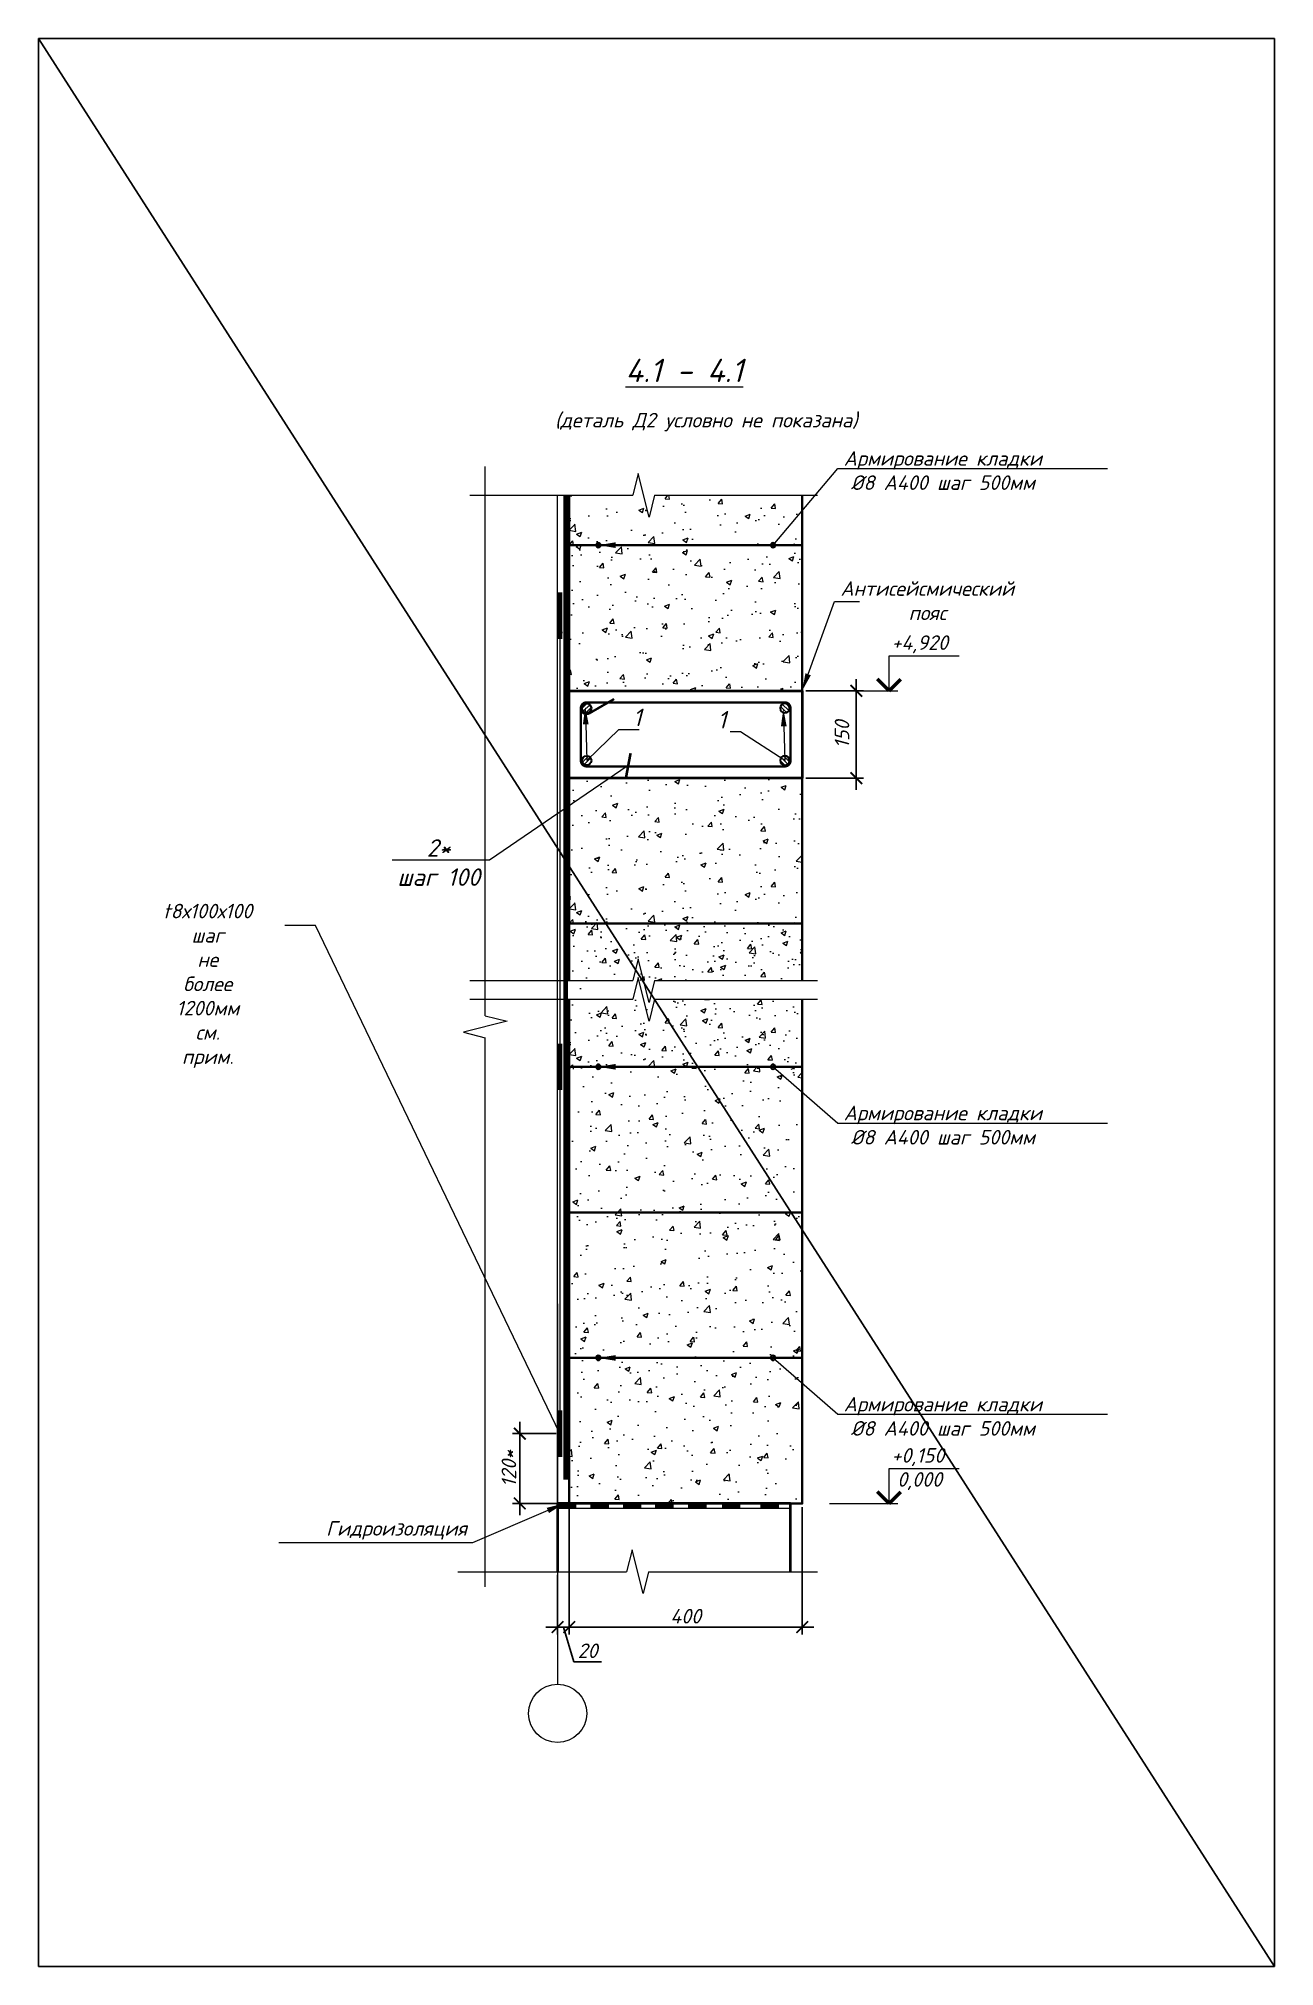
# Model space of a CAD drawing. Header units: millimetres. Extents: x -1807136 to 209800, y 0 to 410608.
# Drawn here: x 11381 to 13503, y 23962 to 27272 of the extents above; entities that cross this region are included whole.
import ezdxf
from ezdxf import colors
from ezdxf.entities.mleader import LeaderData, LeaderLine
from ezdxf.enums import TextEntityAlignment as Align
from ezdxf.math import Vec2, Vec3

# ---------------------------------------------------------------- set-up
doc = ezdxf.new("R2010")
doc.units = ezdxf.units.MM
doc.header["$PDMODE"] = 3
doc.linetypes.add('GOST2.303 5', pattern=[24, 20, -1.5, 1, -1.5])
doc.layers.get('0').update_dxf_attribs({"lineweight": 5})
doc.layers.get('Defpoints').update_dxf_attribs({"lineweight": 0})
for name, color, linetype, lineweight in [('#Dimensions', 7, 'Continuous', 9), ('#Арматура', 152, 'Continuous', 30), ('#Бетон вид', 22, 'Continuous', 18), ('#Бетон разрез', 22, 'Continuous', 40), ('#Выноски', 7, 'Continuous', 15), ('#Газобетон', 152, 'Continuous', 35), ('#Оси', 7, 'Continuous', 9), ('#разм', 7, 'Continuous', 9), ('A-okno', 7, 'Continuous', 0), ('k_ Каркасы', 66, 'Continuous', 0), ('k_ Размеры', 7, 'Continuous', 15), ('Штриховка', 7, 'Continuous', 25)]:
    doc.layers.add(name, color=color, linetype=linetype, lineweight=lineweight)
doc.layers.add('#Hatch', color=252, linetype='Continuous', lineweight=5, true_color=0x696969)
doc.styles.add('STEP PR', font='isocpeui.ttf')
doc.dimstyles.new('SPDS', dxfattribs={"dimscale": 10, "dimtxt": 2.5, "dimasz": 2, "dimexe": 1.25, "dimexo": 0.625, "dimtad": 1, "dimdec": 0, "dimrnd": 0.001, "dimtxsty": 'STEP PR', "dimblk": 'ARCHTICK', "dimcen": 2.5, "dimdle": 2, "dimclrd": 256, "dimclre": 256, "dimclrt": 7, "dimadec": 0, "dimazin": 2, "dimtfac": 0.75, "dimtdec": 0, "dimtmove": 1, "dimatfit": 3, "dimfxl": 1, "dimtolj": 1, "dimarcsym": 1})

msp = doc.modelspace()

# ---------------------------------------------------------------- texts
at = {"layer": '#Dimensions', "style": 'STEP PR'}
for s, height, p in [('%%U4.1 - 4.1', 40, (12489.87412, 26682.53938)), ('(деталь Д2 условно не показана)', 25, (12527.58963, 26604.63489))]:
    msp.add_text(s, height=height, dxfattribs=at).set_placement(p, align=Align.CENTER)

# ---------------------------------------------------------------- blocks, each defined once
blk = doc.blocks.new('*U459')
at = {"color": 0, "linetype": 'ByBlock', "lineweight": -2}
for p, q in [((9.32, 0), (9.63, 1.25)), ((9.63, 1.25), (10.26, -1.25)), ((9.32, 0), (0, 0)), ((10.26, -1.25), (10.57, 0)), ((19.89, 0), (10.57, 0))]:
    blk.add_line(p, q, dxfattribs=at)
blk = doc.blocks.new('*U460')
at = {"color": 0, "linetype": 'ByBlock', "lineweight": -2}
for p, q in [((9.32, 0), (9.63, 1.25)), ((9.63, 1.25), (10.26, -1.25)), ((9.32, 0), (0, 0)), ((10.26, -1.25), (10.57, 0)), ((19.89, 0), (10.57, 0))]:
    blk.add_line(p, q, dxfattribs=at)
blk = doc.blocks.new('*U355')
at = {"color": 0, "linetype": 'ByBlock', "lineweight": -2}
for p, q in [((9.67, 0), (9.98, 1.25)), ((9.98, 1.25), (10.6, -1.25)), ((9.67, 0), (0, 0)), ((10.6, -1.25), (10.92, 0)), ((20.58, 0), (10.92, 0))]:
    blk.add_line(p, q, dxfattribs=at)
blk = doc.blocks.new('*U458')
at = {"color": 0, "linetype": 'ByBlock', "lineweight": -2}
for p, q in [((31.45, 0), (31.76, 1.25)), ((31.76, 1.25), (32.38, -1.25)), ((31.45, 0), (0, 0)), ((32.38, -1.25), (32.7, 0)), ((64.14, 0), (32.7, 0))]:
    blk.add_line(p, q, dxfattribs=at)
blk = doc.blocks.new('*U359')
at = {"layer": '#разм', "ltscale": 100, "elevation": 0}
for points in [[(4577173, -920400), (4578375, -920400)], [(4577173, -921000), (4577173, -920400)], [(4576150, -921000), (4577323, -921000)]]:
    blk.add_lwpolyline(points, dxfattribs=at)
at = {"layer": 'A-okno', "color": 0, "lineweight": 50, "ltscale": 100, "elevation": 0}
for points in [[(4577173, -921000), (4576973, -920800)], [(4577173, -921000), (4577373, -920800)]]:
    blk.add_lwpolyline(points, dxfattribs=at)
at = {"layer": '#разм', "style": 'STEP PR'}
for tag, p in [('ОТМЕТКА', (4577216, -920299)), ('ПРИМЕЧАНИЕ', (4577314, -920711))]:
    blk.add_attdef(tag, p, '', height=250, dxfattribs=at)
blk = doc.blocks.new('_ArchTick')
at = {"color": 0, "linetype": 'ByBlock', "const_width": 0.15}
blk.add_lwpolyline([(-0.5, -0.5), (0.5, 0.5)], dxfattribs=at)
blk = doc.blocks.new('*D601')
at = {"layer": 'Defpoints', "color": 0, "transparency": 16777216}
for p in [(12276.3, 24876.6), (12207.5, 24756.6), (12280.3, 24756.6)]:
    blk.add_point(p, dxfattribs=at)
at = {"layer": 'k_ Размеры', "lineweight": -2, "transparency": 16777216}
for p, q in [((12270.1, 24876.6), (12195, 24876.6)), ((12207.5, 24896.6), (12207.5, 24736.6)), ((12274.1, 24756.6), (12195, 24756.6))]:
    blk.add_line(p, q, dxfattribs=at)
at = {"layer": 'k_ Размеры', "lineweight": -2, "transparency": 16777216, "xscale": 20, "yscale": 20, "zscale": 20}
for p, rotation in [((12207.5, 24876.6), 90), ((12207.5, 24756.6), 270)]:
    blk.add_blockref('_ArchTick', p, dxfattribs=dict(at, rotation=rotation))
at = {"layer": 'k_ Размеры', "color": 7, "transparency": 16777216, "insert": (12188.8, 24816.6), "char_height": 25, "attachment_point": 5, "rotation": 90, "style": 'STEP PR'}
blk.add_mtext('\\A1;120*', dxfattribs=at)
blk = doc.blocks.new('*D599')
at = {"layer": 'Defpoints', "color": 0, "transparency": 16777216}
for p in [(12292.3, 24756.6), (12272.3, 24640.5), (12292.3, 24544.3)]:
    blk.add_point(p, dxfattribs=at)
at = {"layer": 'k_ Размеры', "lineweight": -2, "transparency": 16777216}
for p, q in [((12292.3, 24750.3), (12292.3, 24531.8)), ((12272.3, 24634.3), (12272.3, 24531.8)), ((12252.3, 24544.3), (12312.3, 24544.3)), ((12282.3, 24544.3), (12300.1, 24484.9)), ((12300.1, 24484.9), (12347.6, 24484.9))]:
    blk.add_line(p, q, dxfattribs=at)
at = {"layer": 'k_ Размеры', "lineweight": -2, "transparency": 16777216, "xscale": 20, "yscale": 20, "zscale": 20, "rotation": 180}
blk.add_blockref('_ArchTick', (12272.3, 24544.3), dxfattribs=at)
at = {"layer": 'k_ Размеры', "lineweight": -2, "transparency": 16777216, "xscale": 20, "yscale": 20, "zscale": 20}
blk.add_blockref('_ArchTick', (12292.3, 24544.3), dxfattribs=at)
at = {"layer": 'k_ Размеры', "color": 7, "transparency": 16777216, "insert": (12323.9, 24503.7), "char_height": 25, "attachment_point": 5, "style": 'STEP PR'}
blk.add_mtext('\\A1;20', dxfattribs=at)
blk = doc.blocks.new('*D600')
at = {"layer": 'Defpoints', "color": 0, "transparency": 16777216}
for p in [(12292.3, 24756.6), (12692.3, 24756.6), (12692.3, 24544.3)]:
    blk.add_point(p, dxfattribs=at)
at = {"layer": 'k_ Размеры', "lineweight": -2, "transparency": 16777216}
for p, q in [((12292.3, 24750.3), (12292.3, 24531.8)), ((12692.3, 24750.3), (12692.3, 24531.8)), ((12272.3, 24544.3), (12712.3, 24544.3))]:
    blk.add_line(p, q, dxfattribs=at)
at = {"layer": 'k_ Размеры', "lineweight": -2, "transparency": 16777216, "xscale": 20, "yscale": 20, "zscale": 20, "rotation": 180}
blk.add_blockref('_ArchTick', (12292.3, 24544.3), dxfattribs=at)
at = {"layer": 'k_ Размеры', "lineweight": -2, "transparency": 16777216, "xscale": 20, "yscale": 20, "zscale": 20}
blk.add_blockref('_ArchTick', (12692.3, 24544.3), dxfattribs=at)
at = {"layer": 'k_ Размеры', "color": 7, "transparency": 16777216, "insert": (12492.3, 24563.1), "char_height": 25, "attachment_point": 5, "style": 'STEP PR'}
blk.add_mtext('\\A1;400', dxfattribs=at)
blk = doc.blocks.new('Г.б.250х400')
at = {"layer": '#Hatch'}
h = blk.add_hatch(dxfattribs=at)
h.set_pattern_fill('AR-CONC', color=256, scale=0.5)
h.paths.add_polyline_path([(400, 250), (0, 250), (0, 0), (400, 0)])
at = {"layer": '#Газобетон'}
blk.add_lwpolyline([(0, 0), (400, 0), (400, 250), (0, 250)], close=True, dxfattribs=at)
blk = doc.blocks.new('*U47')
at = {"layer": '#Арматура', "lineweight": 0}
h = blk.add_hatch(dxfattribs=at)
h.set_pattern_fill('ANSI31', scale=0.8)
edge = h.paths.add_edge_path()
edge.add_arc((0, 4), 4, 0, 360)
blk.add_circle((0, 4), 4)
blk = doc.blocks.new('*U29')
at = {"layer": '#Арматура', "lineweight": 0}
h = blk.add_hatch(dxfattribs=at)
h.set_pattern_fill('ANSI31', scale=1.6)
edge = h.paths.add_edge_path()
edge.add_arc((0, 8), 8, 0, 360)
blk.add_circle((0, 8), 8)
blk = doc.blocks.new('*U432')
at = {"color": 0, "linetype": 'ByBlock', "lineweight": -2}
for p, q in [((9.32, 0), (9.63, 1.25)), ((9.63, 1.25), (10.26, -1.25)), ((9.32, 0), (0, 0)), ((10.26, -1.25), (10.57, 0)), ((19.89, 0), (10.57, 0))]:
    blk.add_line(p, q, dxfattribs=at)
blk = doc.blocks.new('*D602')
at = {"layer": '#Dimensions', "lineweight": -2, "transparency": 16777216}
for p, q in [((12785.2, 25982.4), (12785.2, 26172.4)), ((12698.6, 26152.4), (12797.7, 26152.4)), ((12698.6, 26002.4), (12797.7, 26002.4))]:
    blk.add_line(p, q, dxfattribs=at)
at = {"layer": 'Defpoints', "color": 0, "transparency": 16777216}
for p in [(12692.3, 26152.4), (12785.2, 26152.4), (12692.3, 26002.4)]:
    blk.add_point(p, dxfattribs=at)
at = {"layer": '#Dimensions', "lineweight": -2, "transparency": 16777216, "xscale": 20, "yscale": 20, "zscale": 20}
for p, rotation in [((12785.2, 26152.4), 90), ((12785.2, 26002.4), 270)]:
    blk.add_blockref('_ArchTick', p, dxfattribs=dict(at, rotation=rotation))
at = {"layer": '#Dimensions', "transparency": 16777216, "insert": (12760.7, 26077.4), "char_height": 25, "attachment_point": 5, "rotation": 90, "style": 'STEP PR'}
blk.add_mtext('\\A1;150', dxfattribs=at)
blk = doc.blocks.new('*U97')
at = {"layer": '#разм', "ltscale": 100, "elevation": 0}
for points in [[(4577173, -920400), (4578375, -920400)], [(4577173, -921000), (4577173, -920400)], [(4575899, -921000), (4577323, -921000)]]:
    blk.add_lwpolyline(points, dxfattribs=at)
at = {"layer": 'A-okno', "color": 0, "lineweight": 50, "ltscale": 100, "elevation": 0}
for points in [[(4577173, -921000), (4576973, -920800)], [(4577173, -921000), (4577373, -920800)]]:
    blk.add_lwpolyline(points, dxfattribs=at)
at = {"layer": '#разм', "style": 'STEP PR'}
for tag, p in [('ОТМЕТКА', (4577216, -920299)), ('ПРИМЕЧАНИЕ', (4577314, -920711))]:
    blk.add_attdef(tag, p, '', height=250, dxfattribs=at)

# ---------------------------------------------------------------- dimensions: what is measured, and where the dimension line sits
at = {"layer": '#Dimensions'}
dim = msp.add_linear_dim(base=(12785.18395, 26152.43999), p1=(12692.31136, 26002.43999), p2=(12692.31136, 26152.43999), angle=90, dimstyle='SPDS', override={"dimgap": 1.2, "dimrnd": 5, "dimblk1": 'ArchTick', "dimblk2": 'ArchTick', "dimsah": 1, "dimclrt": 256}, dxfattribs=at)
dim.commit()
dim.dimension.update_dxf_attribs({"geometry": '*D602', "text_midpoint": (12760.68395, 26077.43999)})
at = {"layer": 'k_ Размеры'}
dim = msp.add_linear_dim(base=(12207.52275, 24756.58018), p1=(12276.31136, 24876.58018), p2=(12280.31136, 24756.58018), angle=90, text='<>*', dimstyle='SPDS', dxfattribs=at)
dim.commit()
dim.dimension.update_dxf_attribs({"geometry": '*D601', "text_midpoint": (12188.77275, 24816.58018)})
for base, p1, p2, picture, middle in [((12292.31136, 24544.31927), (12272.31136, 24640.51144), (12292.31136, 24756.58018), '*D599', (12306.37386, 24503.69427)), ((12692.31136, 24544.31927), (12292.31136, 24756.58018), (12692.31136, 24756.58018), '*D600', (12492.31136, 24563.06927))]:
    dim = msp.add_linear_dim(base=base, p1=p1, p2=p2, dimstyle='SPDS', dxfattribs=at)
    dim.commit()
    dim.dimension.update_dxf_attribs({"geometry": picture, "text_midpoint": middle})

# ---------------------------------------------------------------- hatches: boundary and pattern name
at = {"layer": '#Hatch'}
h = msp.add_hatch(dxfattribs=at)
h.set_pattern_fill('AR-CONC', color=256, scale=0.5)
h.set_pattern_definition([(50, (12292.31, 26402.44), (91.092, -7.97), [9.525, -104.775]), (355, (12292.31, 26402.44), (-17.622, 95.528), [7.62, -83.82]), (100.451, (12299.9, 26401.78), (73.47, 87.559), [8.095, -89.045]), (46.184, (12292.31, 26427.84), (135.54, -21.02), [14.287, -157.162]), (96.636, (12303.6, 26426.09), (118.7, 123.713), [12.143, -133.568]), (351.184, (12292.31, 26427.84), (118.7, 123.713), [11.43, -125.73]), (21, (12305.01, 26421.49), (75.807, -51.133), [9.525, -104.775]), (326, (12305.01, 26421.49), (30.9, 92.094), [7.62, -83.82]), (71.451, (12311.33, 26417.23), (106.708, 40.961), [8.095, -89.045]), (37.5, (12292.31, 26402.44), (1.5443, 42.2775), [0, -82.804, 0, -85.09, 0, -84.1375]), (7.5, (12292.31, 26402.44), (33.41, 50.0903), [0, -48.514, 0, -80.899, 0, -32.0675]), (327.5, (12263.99, 26402.44), (67.7953, -2.8644), [0, -31.75, 0, -99.06, 0, -131.445]), (317.5, (12251.29, 26402.44), (74.0646, 12.713), [0, -41.275, 0, -65.786, 0, -93.345])])
h.paths.add_polyline_path([(12429.04284, 26452.95839), (12420.28087, 26488.00627), (12292.31136, 26488.00627), (12292.31136, 26402.43999), (12692.31136, 26402.43999), (12692.31136, 26488.00627), (12511.06136, 26488.00627), (12501.68636, 26450.50627), (12482.93636, 26525.50627), (12473.56136, 26488.00627), (12439.03087, 26488.00627)])
h = msp.add_hatch(dxfattribs=at)
h.set_pattern_fill('AR-CONC', color=256, scale=0.5)
h.set_pattern_definition([(50, (12292.31, 25752.44), (91.092, -7.97), [9.525, -104.775]), (355, (12292.31, 25752.44), (-17.622, 95.528), [7.62, -83.82]), (100.451, (12299.9, 25751.78), (73.47, 87.559), [8.095, -89.045]), (46.184, (12292.31, 25777.84), (135.54, -21.02), [14.287, -157.162]), (96.636, (12303.6, 25776.09), (118.702, 123.713), [12.143, -133.568]), (351.184, (12292.31, 25777.84), (118.7, 123.713), [11.43, -125.73]), (21, (12305.01, 25771.49), (75.807, -51.133), [9.525, -104.775]), (326, (12305.01, 25771.49), (30.901, 92.094), [7.62, -83.82]), (71.451, (12311.33, 25767.23), (106.708, 40.961), [8.095, -89.045]), (37.5, (12292.31, 25752.44), (1.5443, 42.2775), [0, -82.804, 0, -85.09, 0, -84.1375]), (7.5, (12292.31, 25752.44), (33.41, 50.0903), [0, -48.514, 0, -80.899, 0, -32.0675]), (327.5, (12263.99, 25752.44), (67.7953, -2.8644), [0, -31.75, 0, -99.06, 0, -131.445]), (317.5, (12251.29, 25752.44), (74.0646, 12.713), [0, -41.275, 0, -65.786, 0, -93.345])])
h.paths.add_polyline_path([(12692.31136, 26002.43999), (12292.31136, 26002.43999), (12292.31136, 25752.43999), (12692.31136, 25752.43999)])
h = msp.add_hatch(dxfattribs=at)
h.set_pattern_fill('AR-CONC', color=256, scale=0.5)
h.set_pattern_definition([(50, (-2350.056, -5971.755), (91.09233, -7.96954), [9.525, -104.775]), (355, (-2350.06, -5971.75), (-17.6217, 95.52842), [7.62, -83.8203]), (100.45144, (-2342.465, -5972.42), (73.47062, 87.55888), [8.095, -89.04512]), (46.1842, (-2350.06, -5946.35), (135.53952, -21.02116), [14.2875, -157.1625]), (96.63556, (-2338.76, -5948.1), (118.70207, 123.71306), [12.1425, -133.5678]), (351.18415, (-2350.06, -5946.35), (118.70207, 123.71306), [11.43, -125.72987]), (21, (-2337.356, -5952.705), (75.8072, -51.1326), [9.525, -104.775]), (326, (-2337.36, -5952.7), (30.90101, 92.09398), [7.62, -83.82]), (71.45144, (-2331.04, -5956.97), (106.7082, 40.96138), [8.095, -89.04497]), (37.5, (-2350.056, -5971.755), (1.544302, 42.27752), [0, -82.804, 0, -85.09, 0, -84.1375]), (7.5, (-2350.056, -5971.755), (33.40983, 50.09029), [0, -48.514, 0, -80.899, 0, -32.0675]), (327.5, (-2378.377, -5971.755), (67.795298, -2.864372), [0, -31.75, 0, -99.06, 0, -131.445]), (317.5, (-2391.077, -5971.755), (74.06459, 12.71325), [0, -41.275, 0, -65.786, 0, -93.345])])
h.paths.add_polyline_path([(12304.23435, 25622.62379), (12292.31136, 25622.62379), (12292.31136, 25506.58018), (12692.31136, 25506.58018), (12692.31136, 25622.62379), (12341.73435, 25622.62379), (12332.35935, 25585.12379), (12313.60935, 25660.12379)])
h.paths.add_polyline_path([(12292.31136, 25654.74456), (12304.10724, 25654.74456), (12313.48224, 25692.24456), (12332.23224, 25617.24456), (12341.60724, 25654.74456), (12692.31136, 25654.74456), (12692.31136, 25756.58018), (12292.31136, 25756.58018)])
h = msp.add_hatch(dxfattribs=at)
h.set_pattern_fill('AR-CONC', color=256, scale=0.5)
h.set_pattern_definition([(50, (12292.31, 25502.44), (91.092, -7.97), [9.525, -104.775]), (355, (12292.31, 25502.44), (-17.622, 95.528), [7.62, -83.82]), (100.451, (12299.9, 25501.78), (73.47, 87.559), [8.095, -89.045]), (46.184, (12292.31, 25527.84), (135.54, -21.02), [14.287, -157.162]), (96.636, (12303.6, 25526.09), (118.702, 123.713), [12.143, -133.568]), (351.184, (12292.31, 25527.84), (118.7, 123.713), [11.43, -125.73]), (21, (12305.01, 25521.49), (75.807, -51.133), [9.525, -104.775]), (326, (12305.01, 25521.49), (30.901, 92.094), [7.62, -83.82]), (71.451, (12311.33, 25517.23), (106.708, 40.961), [8.095, -89.045]), (37.5, (12292.31, 25502.44), (1.5443, 42.2775), [0, -82.804, 0, -85.09, 0, -84.1375]), (7.5, (12292.31, 25502.44), (33.41, 50.0903), [0, -48.514, 0, -80.899, 0, -32.0675]), (327.5, (12263.99, 25502.44), (67.7953, -2.8644), [0, -31.75, 0, -99.06, 0, -131.445]), (317.5, (12251.29, 25502.44), (74.0646, 12.713), [0, -41.275, 0, -65.786, 0, -93.345])])
h.paths.add_polyline_path([(12292.31136, 25654.74456), (12473.56136, 25654.74456), (12482.93636, 25692.24456), (12501.68636, 25617.24456), (12511.06136, 25654.74456), (12692.31136, 25654.74456), (12692.31136, 25752.43999), (12292.31136, 25752.43999)])
h.paths.add_polyline_path([(12473.56136, 25608.08576), (12292.31136, 25608.08576), (12292.31136, 25502.43999), (12692.31136, 25502.43999), (12692.31136, 25608.08576), (12511.06136, 25608.08576), (12501.68636, 25570.58576), (12482.93636, 25645.58576)])
at = {"linetype": 'Continuous'}
for points in [[(12272.42333, 24756.58018), (12272.42333, 24748.58018), (12304.42333, 24748.58018), (12304.42333, 24756.58018)], [(12328.42333, 24756.58018), (12328.42333, 24748.58018), (12360.42333, 24748.58018), (12360.42333, 24756.58018)], [(12384.42333, 24756.58018), (12384.42333, 24748.58018), (12416.42333, 24748.58018), (12416.42333, 24756.58018)], [(12439.81986, 24756.58018), (12439.81986, 24748.58018), (12471.81986, 24748.58018), (12471.81986, 24756.58018)], [(12496.35496, 24756.58018), (12496.35496, 24748.58018), (12528.35496, 24748.58018), (12528.35496, 24756.58018)], [(12554.40784, 24756.58018), (12554.40784, 24748.58018), (12586.40784, 24748.58018), (12586.40784, 24756.58018)], [(12620.64559, 24756.58018), (12620.64559, 24748.58018), (12652.64559, 24748.58018), (12652.64559, 24756.58018)]]:
    msp.add_hatch(color=256, dxfattribs=at).paths.add_polyline_path(points, flags=0)

# ---------------------------------------------------------------- linework, layer by layer
at = {"layer": '#Арматура', "const_width": 8}
for points in [[(12286.31136, 24797.58018), (12286.31136, 26488.00627)], [(12276.31136, 26241.15918), (12276.31136, 26321.15918)], [(12276.31136, 25466.58018), (12276.31136, 25546.58018)], [(12276.31136, 24836.58018), (12276.31136, 24916.58018)]]:
    msp.add_lwpolyline(points, dxfattribs=at)
at = {"layer": '#Бетон вид'}
msp.add_lwpolyline([(12272.31136, 24688.47862), (12272.31136, 26488.00627)], dxfattribs=at)
at = {"layer": '#Бетон разрез'}
msp.add_lwpolyline([(12292.31136, 26152.43999), (12692.31136, 26152.43999), (12692.31136, 26002.43999), (12292.31136, 26002.43999)], close=True, dxfattribs=at)
msp.add_lwpolyline([(12672.31136, 24639.39626), (12672.31136, 24756.58018), (12272.31136, 24756.58018), (12272.31136, 24639.39626)], dxfattribs=at)
at = {"layer": '#Газобетон'}
for points in [[(12292.31136, 26488.00627), (12292.31136, 26402.43999), (12692.31136, 26402.43999), (12692.31136, 26488.00627)], [(12692.31136, 25654.74456), (12692.31136, 25752.43999), (12292.31136, 25752.43999), (12292.31136, 25654.74456)], [(12292.31136, 25622.62379), (12292.31136, 25506.58018), (12692.31136, 25506.58018), (12692.31136, 25622.62379)]]:
    msp.add_lwpolyline(points, dxfattribs=at)
msp.add_lwpolyline([(12292.31136, 25752.43999), (12692.31136, 25752.43999), (12692.31136, 26002.43999), (12292.31136, 26002.43999)], close=True, dxfattribs=at)
at = {"layer": '#Оси', "linetype": 'GOST2.303 5', "ltscale": 10}
msp.add_lwpolyline([(12272.31136, 25099.44105), (12272.31136, 24496.2078), (12272.31136, 24446.2078)], dxfattribs=at)
at = {"layer": '#Оси', "linetype": 'Continuous', "ltscale": 100}
msp.add_circle((12272.31136, 24396.2078), 50, dxfattribs=at)
at = {"linetype": 'Continuous'}
for points in [[(12272.31136, 24756.58018), (12672.31136, 24756.58018)], [(12272.31136, 24748.58018), (12672.31136, 24748.58018)]]:
    msp.add_lwpolyline(points, dxfattribs=at)
at = {"layer": 'k_ Каркасы', "const_width": 4}
msp.add_lwpolyline([(12312.31136, 26122.43999), (12312.31136, 26032.43999, 0.4142135624), (12322.31136, 26022.43999), (12662.31136, 26022.43999, 0.4142135624), (12672.31136, 26032.43999), (12672.31136, 26122.43999, 0.4142135624), (12662.31136, 26132.43999), (12322.31136, 26132.43999, 0.4142135624), (12312.31136, 26122.43999, 0.4142135624), (12322.31136, 26112.43999, 0.0984914033), (12326.1382, 26113.20119), (12369.43947, 26138.20119)], format="xyb", dxfattribs=at)
at = {"layer": 'Штриховка'}
msp.add_lwpolyline([(11381.26758, 27272.4356), (13503.11399, 27272.4356), (13503.11399, 23961.57027), (11381.26758, 23961.57027)], close=True, dxfattribs=at)
msp.add_lwpolyline([(11381.26758, 27272.4356), (13503.11399, 23961.57027)], dxfattribs=at)

# ---------------------------------------------------------------- block references
at = {"layer": '#Dimensions', "xscale": 0.1, "yscale": 0.1, "zscale": 0.1}
for name, p, values in [('*U97', (-444875.89213, 118252.4531, 0), {'ОТМЕТКА': '+4,920'}), ('*U359', (-444875.89213, 116856.59329, 0), {'ОТМЕТКА': '+0,150', 'ПРИМЕЧАНИЕ': '0,000'})]:
    msp.add_blockref(name, p, dxfattribs=at).add_auto_attribs(values)
at = {"layer": '#Арматура', "xscale": -1}
for name, p in [('*U47', (12342.31136, 26398.43999)), ('*U47', (12642.31136, 26398.43999)), ('*U29', (12662.31136, 26114.43999)), ('*U29', (12662.31136, 26024.43999)), ('*U47', (12342.31136, 25502.58018)), ('*U47', (12642.31136, 25502.58018)), ('*U47', (12342.31136, 25002.58018)), ('*U47', (12642.31136, 25002.58018))]:
    msp.add_blockref(name, p, dxfattribs=at)
at = {"layer": '#Арматура'}
for p in [(12322.31136, 26114.43999), (12322.31136, 26024.43999)]:
    msp.add_blockref('*U29', p, dxfattribs=at)
at = {"xscale": -30, "yscale": -30, "zscale": -30}
for name, p in [('*U432', (12718.56136, 26488.00627)), ('*U459', (12718.56136, 25654.74456)), ('*U460', (12718.56136, 25622.62379)), ('*U355', (12718.56136, 24639.39626))]:
    msp.add_blockref(name, p, dxfattribs=at)
for p in [(12292.31136, 26152.43999), (12292.31136, 25256.58018), (12292.31136, 25006.58018), (12292.31136, 24756.58018)]:
    msp.add_blockref('Г.б.250х400', p)
at = {"layer": 'k_ Размеры', "xscale": -30, "yscale": -30, "zscale": -30, "rotation": 90}
msp.add_blockref('*U458', (12148.25038, 26537.48472), dxfattribs=at)

msp.set_redraw_order([(e.dxf.handle, doc.entitydb.next_handle()) for e in msp.query("TEXT MTEXT ATTDEF DIMENSION ARC_DIMENSION")])  # texts and dimensions are drawn at this point

# ---------------------------------------------------------------- leaders
at = {"layer": '#Выноски'}
ml = msp.add_multileader_mtext('Standard', dxfattribs=at)
ml.set_content('{\\H0.83333x;Армирование кладки  \\P%%C8 А400 шаг 500мм\\P\\A1;\\H1.2x;       }', color=256, style='STEP PR')
ml.set_leader_properties(color=256, linetype='ByLayer', lineweight=-1)
ml.build(insert=Vec2(0, 0))
ml.multileader.update_dxf_attribs({"text_left_attachment_type": 6, "text_right_attachment_type": 6, "dogleg_length": 0, "arrow_head_size": 30, "scale": 0.1})
ctx = ml.context
ctx.base_point, ctx.scale, ctx.char_height, ctx.arrow_head_size, ctx.landing_gap_size, ctx.plane_origin = Vec3(12753.67304, 26533.95191), 0.1, 30, 30, 12.5, Vec3(15254.73028, 24843.53646)
ctx.left_attachment, ctx.right_attachment, ctx.text_align_type = 6, 6, 1
notes = []
notes.append((ctx, [(0, (1, 1, 0), (12753.67304, 26533.95191), (1, 0), 0, [(0, [(12342.31136, 26402.43999), (12642.31136, 26402.43999)], 0, [])])]))
ctx.mtext.insert, ctx.mtext.rotation, ctx.mtext.alignment, ctx.mtext.flow_direction = Vec3(12933.81441, 26563.95191), 6.2831853072, 2, 5
ml = msp.add_multileader_mtext('Standard', dxfattribs=at)
ml.set_content('{\\H0.83333x;Aнтисейсмический\\P\\pxqc;пояс\\A1;\\H1.2x;             }', color=256, style='STEP PR')
ml.set_leader_properties(color=256, linetype='ByLayer', lineweight=-1)
ml.build(insert=Vec2(0, 0))
ml.multileader.update_dxf_attribs({"text_left_attachment_type": 6, "text_right_attachment_type": 6, "dogleg_length": 0, "arrow_head_size": 30, "scale": 0.1})
ctx = ml.context
ctx.base_point, ctx.scale, ctx.char_height, ctx.arrow_head_size, ctx.landing_gap_size, ctx.plane_origin = Vec3(12747.65209, 26305.39303), 0.1, 30, 30, 12.5, Vec3(15447.48895, 24945.00336)
ctx.left_attachment, ctx.right_attachment, ctx.text_align_type = 6, 6, 1
notes.append((ctx, [(0, (1, 1, 0), (12747.65209, 26305.39303), (1, 0), 0, [(1, [(12692.31136, 26152.43999)], 0, [])])]))
ctx.mtext.insert, ctx.mtext.rotation, ctx.mtext.width, ctx.mtext.defined_height, ctx.mtext.alignment, ctx.mtext.flow_direction = Vec3(12907.09279, 26340.39301), 6.2831853072, 304.220662, 104.02924, 2, 5
ml = msp.add_multileader_mtext('Standard', dxfattribs=at)
ml.set_content('{\\H0.83333x;t8х100х100\\Pшаг\\A1; не более 1200мм  \\A0; \\Pсм.\\A1; прим.\\H1.2x;            }', color=256, style='STEP PR')
ml.set_leader_properties(color=256, linetype='ByLayer', lineweight=-1)
ml.build(insert=Vec2(0, 0))
ml.multileader.update_dxf_attribs({"text_left_attachment_type": 6, "text_right_attachment_type": 6, "dogleg_length": 0, "arrow_head_size": 30, "scale": 0.1})
ctx = ml.context
ctx.base_point, ctx.scale, ctx.char_height, ctx.arrow_head_size, ctx.landing_gap_size, ctx.plane_origin = Vec3(11486.72247, 25749.0178), 0.1, 30, 30, 12.5, Vec3(14193.20508, 24955.42464)
ctx.left_attachment, ctx.right_attachment, ctx.text_align_type = 6, 6, 1
notes.append((ctx, [(1, (1, 1, 0), (11856.66427, 25749.0178), (-1, 0), 0, [(2, [(12276.31136, 26281.15918), (12276.31136, 25506.58018), (12276.31136, 24876.58018)], 0, [])])]))
ctx.mtext.insert, ctx.mtext.rotation, ctx.mtext.width, ctx.mtext.defined_height, ctx.mtext.alignment, ctx.mtext.flow_direction = Vec3(11671.69337, 25786.51777), 6.2831853072, 395.8903153, 133.34219, 2, 5
ml = msp.add_multileader_mtext('Standard', dxfattribs=at)
ml.set_content('\\A1; 1           ', color=256, style='STEP PR')
ml.set_leader_properties(color=256, linetype='ByLayer', lineweight=-1)
ml.build(insert=Vec2(0, 0))
ml.multileader.update_dxf_attribs({"text_left_attachment_type": 6, "text_right_attachment_type": 6, "dogleg_length": 0, "arrow_head_size": 30, "scale": 0.1})
ctx = ml.context
ctx.base_point, ctx.scale, ctx.char_height, ctx.arrow_head_size, ctx.landing_gap_size, ctx.plane_origin = Vec3(12377.30231, 26085.62543), 0.1, 30, 30, 12.5, Vec3(15203.4576, 24899.3738)
ctx.left_attachment, ctx.right_attachment, ctx.text_align_type = 6, 6, 1
notes.append((ctx, [(0, (1, 1, 0), (12377.30231, 26085.62543), (1, 0), 0, [(3, [(12319.93998, 26124.84917), (12322.31136, 26032.43999)], 0, [])])]))
ctx.mtext.insert, ctx.mtext.rotation, ctx.mtext.width, ctx.mtext.alignment, ctx.mtext.flow_direction = Vec3(12409.12049, 26121.62543), 6.2831853072, 223.2908839, 2, 5
ml = msp.add_multileader_mtext('Standard', dxfattribs=at)
ml.set_content('\\A1; 1           ', color=256, style='STEP PR')
ml.set_leader_properties(color=256, linetype='ByLayer', lineweight=-1)
ml.build(insert=Vec2(0, 0))
ml.multileader.update_dxf_attribs({"text_left_attachment_type": 6, "text_right_attachment_type": 6, "dogleg_length": 0, "arrow_head_size": 30, "scale": 0.1})
ctx = ml.context
ctx.base_point, ctx.scale, ctx.char_height, ctx.arrow_head_size, ctx.landing_gap_size, ctx.plane_origin = Vec3(12522.63476, 26081.62487), 0.1, 30, 30, 12.5, Vec3(15543.4576, 24899.3738)
ctx.left_attachment, ctx.right_attachment, ctx.text_align_type = 6, 6, 1
notes.append((ctx, [(1, (1, 1, 0), (12586.27113, 26081.62487), (-1, 0), 0, [(3, [(12659.93998, 26121.27749), (12662.31136, 26032.43999)], 0, [])])]))
ctx.mtext.insert, ctx.mtext.rotation, ctx.mtext.width, ctx.mtext.defined_height, ctx.mtext.alignment, ctx.mtext.flow_direction = Vec3(12554.45295, 26117.62487), 6.2831853072, 52.2032429, 22.88459, 2, 5
ml = msp.add_multileader_mtext('Standard', dxfattribs=at)
ml.set_content('\\A1;2*\\Pшаг 100', color=256, style='STEP PR')
ml.set_leader_properties(color=256, linetype='ByLayer', lineweight=-1)
ml.set_arrow_properties(name='ARCHTICK')
ml.build(insert=Vec2(0, 0))
ml.multileader.update_dxf_attribs({"text_left_attachment_type": 6, "text_right_attachment_type": 6, "dogleg_length": 0, "arrow_head_size": 30, "scale": 0.1})
ctx = ml.context
ctx.base_point, ctx.scale, ctx.char_height, ctx.arrow_head_size, ctx.landing_gap_size, ctx.plane_origin = Vec3(11980.82313, 25861.30971), 0.1, 30, 30, 12.5, Vec3(13337.004, 25208.55461)
ctx.left_attachment, ctx.right_attachment, ctx.text_align_type = 6, 6, 1
notes.append((ctx, [(1, (1, 1, 0), (12155.52767, 25861.30971), (-1, 0), 0, [(1, [(12393.74621, 26024.23119)], 0, [])])]))
ctx.mtext.insert, ctx.mtext.rotation, ctx.mtext.alignment, ctx.mtext.flow_direction = Vec3(12068.1754, 25897.30971), 6.2831853072, 2, 5
ml = msp.add_multileader_mtext('Standard', dxfattribs=at)
ml.set_content('{\\H0.83333x;Армирование кладки  \\P%%C8 А400 шаг 500мм\\P\\A1;\\H1.2x;       }', color=256, style='STEP PR')
ml.set_leader_properties(color=256, linetype='ByLayer', lineweight=-1)
ml.build(insert=Vec2(0, 0))
ml.multileader.update_dxf_attribs({"text_left_attachment_type": 6, "text_right_attachment_type": 6, "dogleg_length": 0, "arrow_head_size": 30, "scale": 0.1})
ctx = ml.context
ctx.base_point, ctx.scale, ctx.char_height, ctx.arrow_head_size, ctx.landing_gap_size, ctx.plane_origin = Vec3(12753.67304, 25409.75261), 0.1, 30, 30, 12.5, Vec3(15254.73028, 23947.67665)
ctx.left_attachment, ctx.right_attachment, ctx.text_align_type = 6, 6, 1
notes.append((ctx, [(0, (1, 1, 0), (12753.67304, 25409.75261), (1, 0), 0, [(0, [(12342.31136, 25506.58018), (12642.31136, 25506.58018)], 0, [])])]))
ctx.mtext.insert, ctx.mtext.rotation, ctx.mtext.alignment, ctx.mtext.flow_direction = Vec3(12933.81441, 25439.75261), 6.2831853072, 2, 5
ml = msp.add_multileader_mtext('Standard', dxfattribs=at)
ml.set_content('{\\H0.83333x;Армирование кладки  \\P%%C8 А400 шаг 500мм\\P\\A1;\\H1.2x;       }', color=256, style='STEP PR')
ml.set_leader_properties(color=256, linetype='ByLayer', lineweight=-1)
ml.build(insert=Vec2(0, 0))
ml.multileader.update_dxf_attribs({"text_left_attachment_type": 6, "text_right_attachment_type": 6, "dogleg_length": 0, "arrow_head_size": 30, "scale": 0.1})
ctx = ml.context
ctx.base_point, ctx.scale, ctx.char_height, ctx.arrow_head_size, ctx.landing_gap_size, ctx.plane_origin = Vec3(12753.67304, 24909.75261), 0.1, 30, 30, 12.5, Vec3(15254.73028, 23447.67665)
ctx.left_attachment, ctx.right_attachment, ctx.text_align_type = 6, 6, 1
notes.append((ctx, [(0, (1, 1, 0), (12753.67304, 24909.75261), (1, 0), 0, [(0, [(12342.31136, 25006.58018), (12642.31136, 25006.58018)], 0, [])])]))
ctx.mtext.insert, ctx.mtext.rotation, ctx.mtext.alignment, ctx.mtext.flow_direction = Vec3(12933.81441, 24939.75261), 6.2831853072, 2, 5
ml = msp.add_multileader_mtext('Standard', dxfattribs=at)
ml.set_content('{\\H0.83333x;Гидроизоляция}', color=256, style='STEP PR')
ml.set_leader_properties(color=256, linetype='ByLayer', lineweight=-1)
ml.build(insert=Vec2(0, 0))
ml.multileader.update_dxf_attribs({"text_left_attachment_type": 6, "text_right_attachment_type": 6, "dogleg_length": 0, "arrow_head_size": 30, "scale": 0.1})
ctx = ml.context
ctx.base_point, ctx.scale, ctx.char_height, ctx.arrow_head_size, ctx.landing_gap_size, ctx.plane_origin = Vec3(11865.57301, 24688.86628), 0.1, 30, 30, 12.5, Vec3(14440.02408, 23190.60478)
ctx.left_attachment, ctx.right_attachment, ctx.text_align_type = 6, 6, 1
notes.append((ctx, [(1, (1, 1, 0), (12126.23494, 24688.86628), (-1, 0), 0, [(0, [(12283.18821, 24756.58018)], 0, [])])]))
ctx.mtext.insert, ctx.mtext.rotation, ctx.mtext.alignment, ctx.mtext.flow_direction = Vec3(11995.90398, 24726.36625), 6.2831853072, 2, 5
for ctx, leaders in notes:
    for number, flags, end, landing, length, lines in leaders:
        leader = LeaderData()
        leader.index, (leader.has_last_leader_line, leader.has_dogleg_vector, leader.attachment_direction) = number, flags
        leader.last_leader_point, leader.dogleg_vector, leader.dogleg_length = Vec3(end), Vec3(landing), length
        for number, points, colour, breaks in lines:
            line = LeaderLine()
            line.index, line.vertices, line.color, line.breaks = number, Vec3.list(points), colors.encode_raw_color(colour), breaks
            leader.lines.append(line)
        ctx.leaders.append(leader)

doc.saveas('drawing.dxf')
